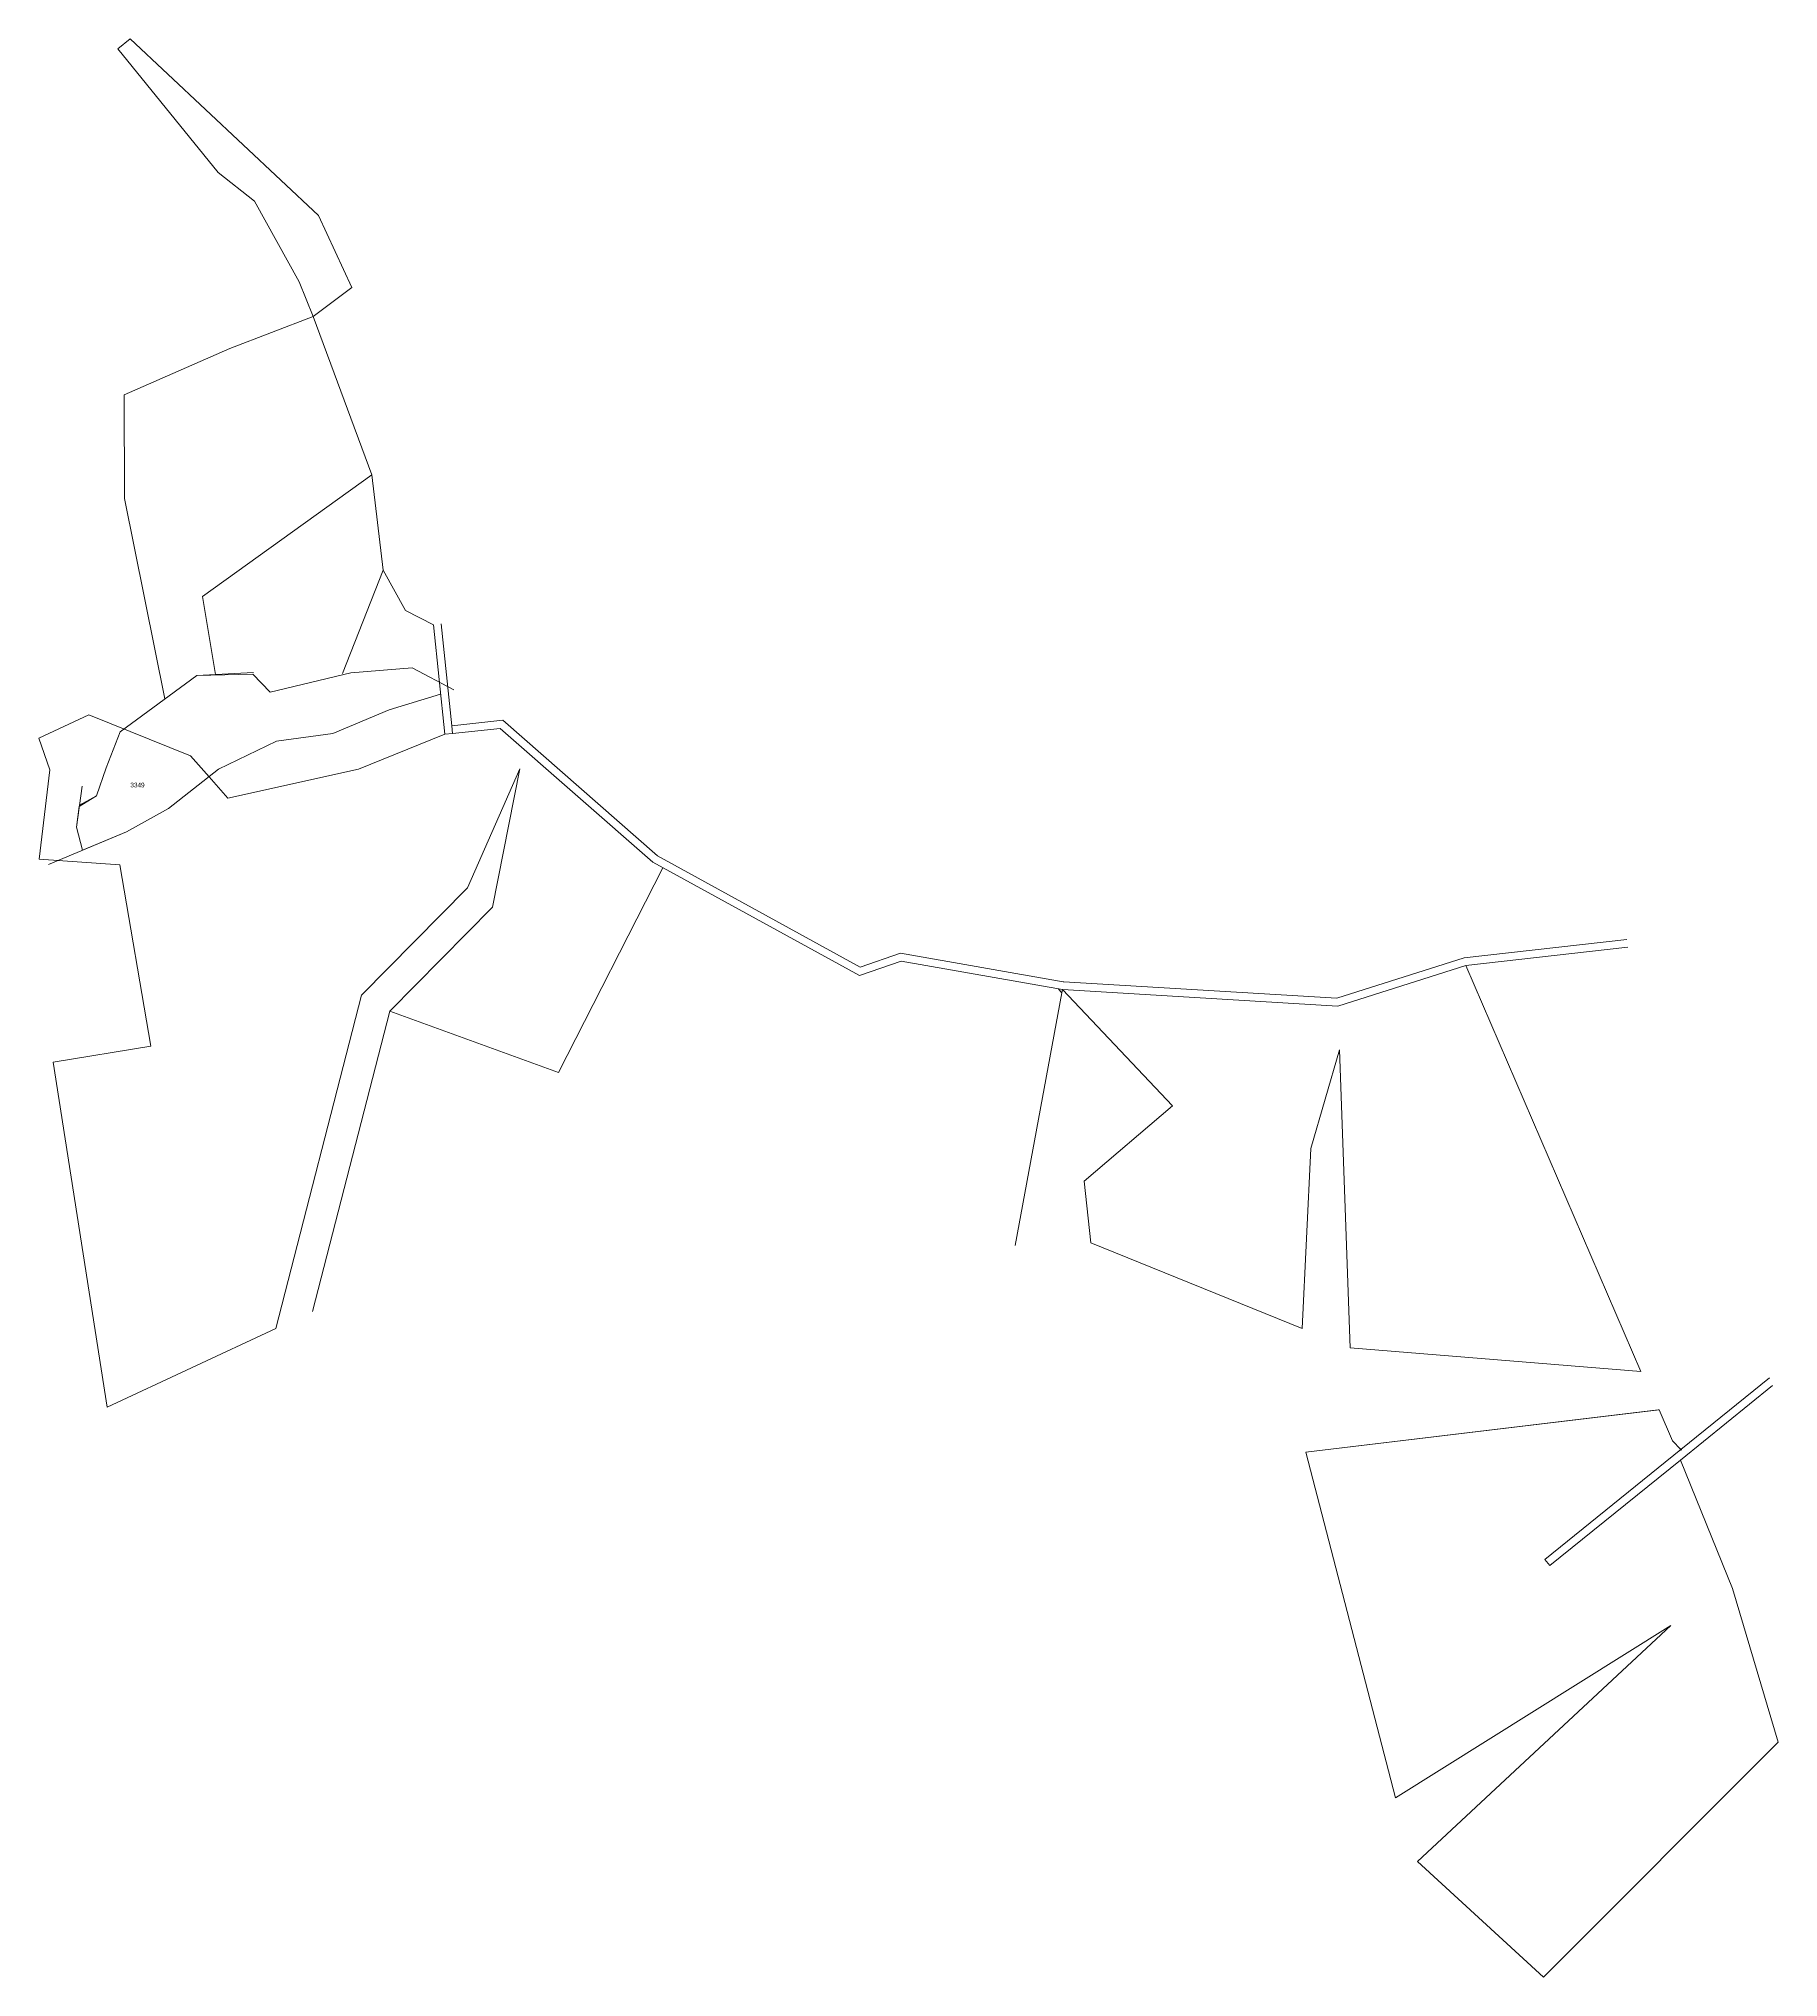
# Model space of a CAD drawing. Header units: metres. Extents: x 549265 to 550378, y 1834109 to 1835349.
import ezdxf
from ezdxf.enums import TextEntityAlignment as Align

# ---------------------------------------------------------------- set-up
doc = ezdxf.new("R2010")
doc.units = ezdxf.units.M
doc.header["$LTSCALE"] = 1.2
doc.layers.add('10', color=7, linetype='Continuous', lineweight=13)
doc.layers.add('22', color=7, linetype='Continuous', lineweight=13)

msp = doc.modelspace()

# ---------------------------------------------------------------- hatches: boundary and pattern name
at = {"layer": '10'}
msp.add_hatch(color=256, dxfattribs=at).paths.add_polyline_path([(550315.41, 1834447.01, 1), (550315.26, 1834447.01, 1)])

# ---------------------------------------------------------------- linework, layer by layer
for p, q in [((549522, 1834930), (549489, 1834920)), ((549489, 1834920), (549453, 1834905)), ((549453, 1834905), (549417, 1834900)), ((549417, 1834900), (549380, 1834882)), ((549380, 1834882), (549348, 1834857)), ((549289, 1834845), (549292.76, 1834871.33)), ((549291, 1834859), (549302, 1834865)), ((549348, 1834857), (549321, 1834842)), ((549292.94, 1834830.21), (549289, 1834845)), ((549321, 1834842), (549271.28, 1834821.11)), ((550315.02, 1834447.01), (550314.71, 1834447.01)), ((550315.33, 1834447.63), (550315.33, 1834447.32)), ((550315.33, 1834446.7), (550315.33, 1834446.39)), ((550315.95, 1834447.01), (550315.64, 1834447.01))]:
    msp.add_line(p, q, dxfattribs=at)
for points in [[(549317, 1834906), (549366, 1834942), (549402.27, 1834943.86)], [(549302, 1834865), (549308, 1834883), (549317, 1834906)]]:
    msp.add_lwpolyline(points, dxfattribs=at)
for radius in [0.312, 0.075]:
    msp.add_circle((550315.33, 1834447.01), radius, dxfattribs=at)
at = {"layer": '22'}
for p, q in [((549440.41, 1835171.61), (549477.99, 1835070.26)), ((549485.25, 1835009.42), (549477.99, 1835070.26)), ((549485.25, 1835009.42), (549459.29, 1834943.36)), ((549524.62, 1834904.39), (549529.59, 1834904.92)), ((549362.12, 1834890.6), (549373.89, 1834877.23)), ((549373.89, 1834877.23), (549385.99, 1834863.49)), ((550177.66, 1834756.52), (550281.28, 1834768.23)), ((549919.41, 1834739), (549917.12, 1834741.33)), ((549489.45, 1834727.25), (549440.1, 1834535.33)), ((550373.9, 1834487.91), (550314.94, 1834440.26))]:
    msp.add_line(p, q, dxfattribs=at)
for points in [[(549440.41, 1835171.61), (549465.26, 1835190.11), (549443.81, 1835236.17), (549323.43, 1835349.23), (549315.52, 1835342.84), (549379.73, 1835263.69), (549402.89, 1835245.3), (549431.46, 1835193.72)], [(550075.46, 1834445.3), (550301.31, 1834472.45), (550309.98, 1834452.53), (550315.33, 1834447.01), (550228.35, 1834376.72), (550231.49, 1834372.83), (550314.94, 1834440.26), (550348.2, 1834358.06), (550377.55, 1834259.81), (550227.37, 1834109.48), (550146.88, 1834183.56), (550308.84, 1834334.36), (550132.84, 1834224.21)]]:
    msp.add_lwpolyline(points, close=True, dxfattribs=at)
for points in [[(549345.66, 1834927.06), (549319.74, 1835055.14), (549319.59, 1835121.54), (549387.1, 1835151.2), (549440.41, 1835171.61)], [(549378.06, 1834942.62), (549369.68, 1834992.55), (549477.99, 1835070.26)], [(549485.25, 1835009.42), (549499.53, 1834983.63), (549517.34, 1834974.45), (549524.62, 1834904.39)], [(549522.31, 1834974.97), (549529.07, 1834909.89), (549529.59, 1834904.92)], [(549366, 1834942), (549401.83, 1834942.84), (549412.95, 1834931.44), (549464.56, 1834943.78), (549503.77, 1834946.9), (549530.54, 1834932.9)], [(549336.68, 1834705.01), (549316.73, 1834820.91), (549265.15, 1834824.48), (549272.13, 1834881.67), (549264.97, 1834901.94), (549296.94, 1834916.77), (549362.12, 1834890.6)], [(549362.12, 1834890.6), (549296.94, 1834916.77), (549264.97, 1834901.94), (549272.13, 1834881.67), (549265.15, 1834824.48), (549316.73, 1834820.91)], [(549317, 1834906), (549308, 1834883), (549302, 1834865), (549290.88, 1834858.16), (549289, 1834845), (549292.94, 1834830.21), (549321, 1834842), (549348, 1834857), (549380, 1834882)], [(549524.62, 1834904.39), (549469.53, 1834882.13), (549385.99, 1834863.49)], [(549529.07, 1834909.89), (549561.84, 1834913.36), (549660.65, 1834826.66), (549790.42, 1834755.53), (549816.2, 1834764.52), (549920.12, 1834746.19), (549920.37, 1834746.14), (549920.68, 1834746.13), (550095.29, 1834735.56), (550176.63, 1834761.44), (550280.72, 1834773.2)], [(549529.59, 1834904.92), (549560.18, 1834908.16), (549657.73, 1834822.56), (549789.97, 1834750.08), (549816.62, 1834759.37), (549919.81, 1834741.17)], [(549489.45, 1834727.25), (549555.1, 1834793.8), (549572.68, 1834882.37), (549539.21, 1834806.17), (549471.43, 1834737.46), (549416.64, 1834524.41), (549308.64, 1834474.17), (549274.18, 1834694.71), (549336.68, 1834705.01)], [(549664.08, 1834819.08), (549597.48, 1834688.2), (549489.45, 1834727.25)], [(550177.66, 1834756.52), (550289.68, 1834496.98), (550103.77, 1834512.07), (550096.91, 1834702.69), (550078.65, 1834639.51), (550073.09, 1834524.48), (549937.96, 1834579.15), (549933.55, 1834618.5), (549990.21, 1834666.71), (549919.81, 1834741.17)], [(550177.66, 1834756.52), (550095.91, 1834730.51), (549919.81, 1834741.17)], [(549919.81, 1834741.17), (549919.41, 1834739), (549889.39, 1834577.47)], [(550371.97, 1834492.78), (550315.33, 1834447.01), (550309.98, 1834452.53)], [(550314.94, 1834440.26), (550348.2, 1834358.06), (550377.55, 1834259.81), (550227.37, 1834109.48), (550146.88, 1834183.56), (550308.84, 1834334.36), (550132.84, 1834224.21), (550075.46, 1834445.3), (550300.84, 1834472.39), (550301.31, 1834472.45), (550309.98, 1834452.53)], [(550314.94, 1834440.26), (550231.49, 1834372.83), (550228.35, 1834376.72), (550315.33, 1834447.01)], [(550309.98, 1834452.84), (550309.98, 1834452.53), (550309.98, 1834452.22)]]:
    msp.add_lwpolyline(points, dxfattribs=at)

# ---------------------------------------------------------------- texts
at = {"layer": '22', "width": 0.85}
msp.add_text('3349', height=3, dxfattribs=at).set_placement((549328.12, 1834870.45), align=Align.CENTER)

doc.saveas('drawing.dxf')
